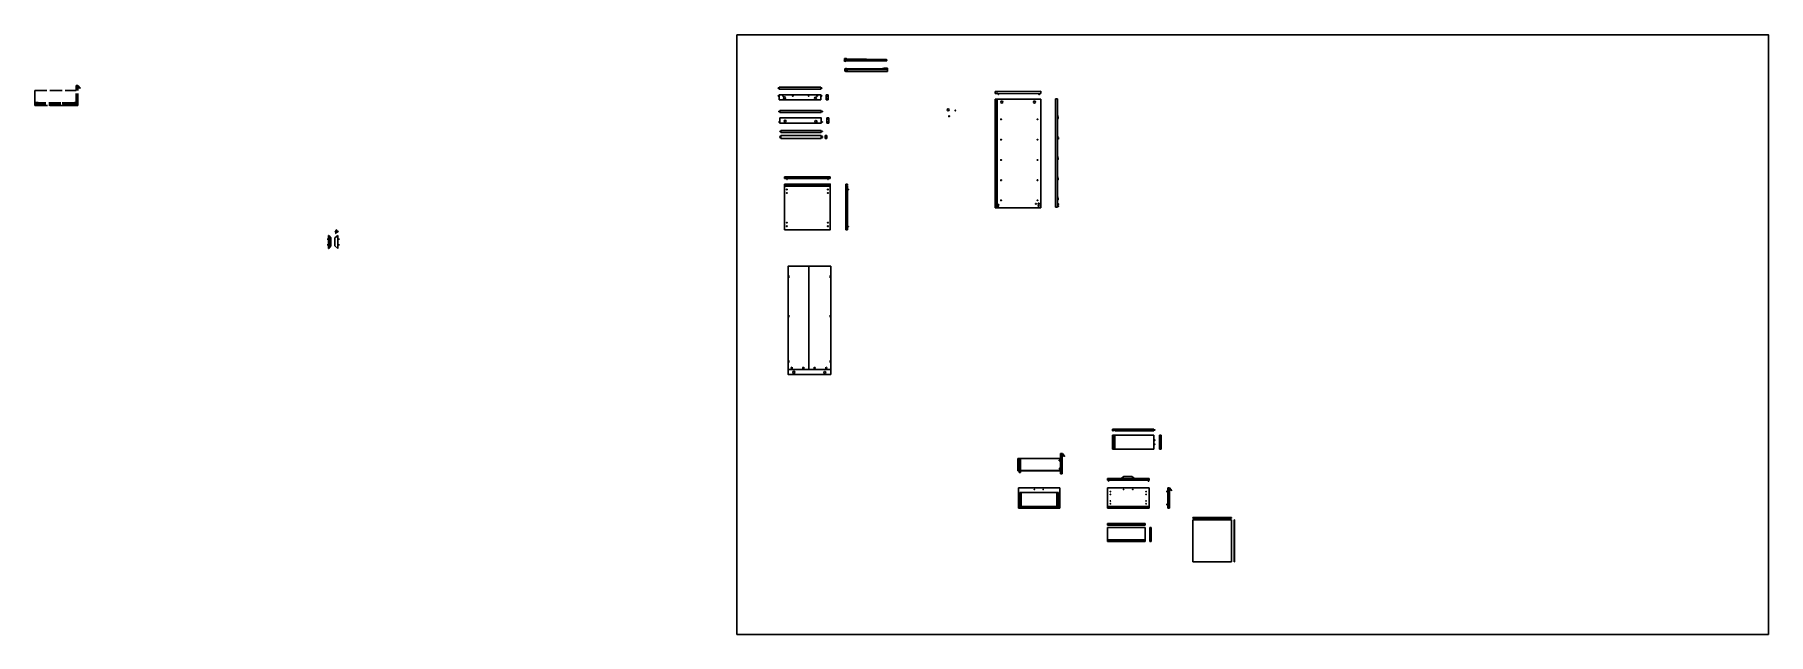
# Model space of a CAD drawing. Header units: millimetres. Extents: x -728 to 1441, y -1370 to 450.
# Drawn here: x -467 to 1245, y -1370 to -778 of the extents above; entities that cross this region are included whole.
import ezdxf

# ---------------------------------------------------------------- set-up
doc = ezdxf.new("R2010")
doc.units = ezdxf.units.MM
doc.linetypes.add('ACAD_ISO02W100', pattern=[15, 12, -3])
for name, color, linetype in [('campitura viti', 31, 'Continuous'), ('Dettagli', 252, 'Continuous'), ('Linee da tratteggiare', 9, 'ACAD_ISO02W100'), ('QUOTE', 241, 'Continuous'), ('Tratteggi', 252, 'Continuous')]:
    doc.layers.add(name, color=color, linetype=linetype)

msp = doc.modelspace()

# ---------------------------------------------------------------- hatches: boundary and pattern name
at = {"layer": 'campitura viti', "transparency": 33554516}
h = msp.add_hatch(color=256, dxfattribs=at)
h.dxf.hatch_style = 1
h.paths.add_polyline_path([(546.1, -1193), (546.1, -1193.2), (547.8, -1193.2), (547.8, -1193)])
h.paths.add_polyline_path([(546.1, -1193, 0.711505), (546.1, -1193.3)])
h = msp.add_hatch(color=256, dxfattribs=at)
h.dxf.hatch_style = 1
h.paths.add_polyline_path([(547.8, -1192.9), (547.8, -1192.9), (547.8, -1193.3), (547.8, -1193.3)])
h = msp.add_hatch(color=256, dxfattribs=at)
h.dxf.hatch_style = 1
h.paths.add_polyline_path([(544.6, -1198.4, 1), (545.6, -1198.4, 1)])
h.paths.add_polyline_path([(546.9, -1198.2), (545.6, -1198.2, -0.107638), (545.6, -1198.4, -0.157229), (545.5, -1198.7), (546.9, -1198.7, 0.408688)])
h.paths.add_polyline_path([(544.7, -1206.4, 1), (545.7, -1206.4, 1)])
h.paths.add_polyline_path([(546.9, -1206.1), (545.6, -1206.1, -0.160573), (545.7, -1206.4, -0.104715), (545.6, -1206.6), (546.9, -1206.6, 0.408688)])
h.paths.add_polyline_path([(506.1, -1199.5, 1), (505.6, -1199.5, 1)])
h.paths.add_polyline_path([(506.1, -1206.6, 1), (505.6, -1206.6, 1)])
h = msp.add_hatch(color=256, dxfattribs=at)
h.dxf.hatch_style = 1
h.paths.add_polyline_path([(505.8, -1232.7), (505.7, -1232.7), (505.7, -1234.5), (505.8, -1234.5)])
h.paths.add_polyline_path([(506.9, -1232.8), (505.8, -1232.8), (505.8, -1234.4), (506.9, -1234.4)])
h = msp.add_hatch(color=256, dxfattribs=at)
h.dxf.hatch_style = 1
h.paths.add_polyline_path([(506.9, -1240.7), (505.8, -1240.7), (505.8, -1242.2), (506.9, -1242.2)])
h.paths.add_polyline_path([(505.8, -1240.6), (505.7, -1240.6), (505.7, -1242.3), (505.8, -1242.3)])
at = {"layer": 'Tratteggi', "transparency": 33554516}
h = msp.add_hatch(dxfattribs=at)
h.set_pattern_fill('ANSI31', color=256, scale=0.2)
h.paths.add_polyline_path([(506.6, -1208.5), (506.1, -1208.5), (506.1, -1208.8), (506.6, -1208.8), (506.6, -1208.8), (546.5, -1209), (546.5, -1208.5)])
h.paths.add_polyline_path([(506.6, -1196.5), (505.1, -1196.5), (505.1, -1210.3), (506.6, -1210.3), (506.6, -1208.8), (506.1, -1208.8), (506.1, -1208.5), (506.6, -1208.5)])
h.paths.add_polyline_path([(505.6, -1206.6, -1), (506.1, -1206.6, -1)], flags=16)
h.paths.add_polyline_path([(505.6, -1199.5, -1), (506.1, -1199.5, -1)], flags=16)
h.paths.add_polyline_path([(547.6, -1193.2), (546.1, -1193.2), (546.1, -1198.2), (546.9, -1198.2, -0.408688), (546.9, -1198.7), (546.1, -1198.7), (546.1, -1206.1), (546.9, -1206.1, -0.408688), (546.9, -1206.6), (546.1, -1206.6), (546.1, -1207.6), (546.1, -1208.5), (546.5, -1208.5), (546.5, -1209), (546.1, -1209), (546.1, -1210), (546.1, -1211.5), (547.6, -1211.5)])
h.paths.add_polyline_path([(547.6, -1191.5), (546.1, -1191.5), (546.1, -1193), (547.6, -1193)])
h.paths.add_polyline_path([(547.8, -1191.5), (547.6, -1191.5), (547.6, -1193), (547.8, -1193), (547.8, -1191.8), (549.8, -1194.5), (549.9, -1194.3)])
h = msp.add_hatch(dxfattribs=at)
h.set_pattern_fill('ANSI31', color=256, scale=0.2)
h.paths.add_polyline_path([(506.5, -1230.2), (505.8, -1230.2), (505.8, -1232.8), (506.5, -1232.8)])
h.paths.add_polyline_path([(506.5, -1234.4), (505.8, -1234.4), (505.8, -1240.6), (505.8, -1240.6), (505.8, -1240.7), (506.5, -1240.7)])
h.paths.add_polyline_path([(506.5, -1242.2), (505.8, -1242.2), (505.8, -1242.3), (505.8, -1244), (506.5, -1244)])
h = msp.add_hatch(dxfattribs=at)
h.set_pattern_fill('ANSI31', color=256, scale=0.2)
h.paths.add_polyline_path([(544, -1244), (505.8, -1244), (505.8, -1244.3), (544, -1244.3)])
h = msp.add_hatch(dxfattribs=at)
h.set_pattern_fill('ANSI31', color=256, scale=0.2)
h.paths.add_polyline_path([(507.3, -1244.3), (505.8, -1244.3), (505.8, -1245.4), (507.3, -1245.4)])

# ---------------------------------------------------------------- linework, layer by layer
for p, q in [((268.4, -831.9), (268.4, -829.9)), ((268.4, -829.9), (309.4, -829.9)), ((309.4, -831.9), (268.4, -831.9)), ((309.4, -829.9), (309.4, -831.9)), ((314.7, -837.4), (316.7, -837.4)), ((314.7, -842.4), (314.7, -837.4)), ((316.7, -837.4), (316.7, -842.4)), ((481.5, -834.2), (526.5, -834)), ((481.5, -836.2), (481.5, -834.2)), ((483, -836.2), (481.5, -836.2)), ((483, -836.2), (483, -835.3)), ((483, -835.3), (483.5, -835.3)), ((483.5, -836.2), (483.5, -835.3)), ((526.5, -836.3), (483.5, -836.2)), ((526.5, -834), (526.5, -836.3)), ((268.9, -854.8), (268.9, -852.8)), ((268.9, -852.8), (309.9, -852.8)), ((309.9, -854.8), (268.9, -854.8)), ((309.9, -852.8), (309.9, -854.8)), ((316.7, -842.4), (314.7, -842.4)), ((481.5, -948.9), (481.5, -841.9)), ((481.5, -841.9), (526.5, -841.9)), ((483, -841.9), (483, -846)), ((483, -846.8), (483, -887.1)), ((483.5, -948.9), (483.5, -841.9)), ((526.5, -841.9), (526.5, -948.9)), ((543.1, -841.5), (541.1, -841.5)), ((541.1, -841.5), (541.1, -948.5)), ((543.1, -841.5), (543.1, -948.5)), ((269.9, -872.6), (309.9, -872.6)), ((269.9, -874.6), (269.9, -872.6)), ((309.9, -872.6), (309.9, -874.6)), ((315.2, -860.3), (317.2, -860.3)), ((315.2, -865.3), (315.2, -860.3)), ((317.2, -865.3), (315.2, -865.3)), ((317.2, -860.3), (317.2, -865.3)), ((309.9, -874.6), (269.9, -874.6)), ((269.9, -880.6), (269.9, -877.6)), ((269.9, -877.6), (309.9, -877.6)), ((309.9, -880.6), (269.9, -880.6)), ((309.9, -877.6), (309.9, -880.6)), ((313.7, -880.6), (313.7, -877.6)), ((313.7, -877.6), (315.2, -877.6)), ((315.2, -880.6), (313.7, -880.6)), ((315.2, -877.6), (315.2, -880.6)), ((483, -887.8), (483, -941)), ((273.7, -920), (273.7, -918.5)), ((273.7, -918.5), (318.7, -918.5)), ((318.7, -920), (273.7, -920)), ((318.7, -918.5), (318.7, -920)), ((273.7, -927.1), (318.7, -927.1)), ((318.7, -927.6), (273.7, -927.6)), ((334.1, -925.6), (335.6, -925.6)), ((334.1, -970.6), (334.1, -925.6)), ((335.6, -927.1), (335.1, -927.1)), ((335.1, -927.1), (335.1, -927.6)), ((335.1, -927.6), (335.6, -927.6)), ((335.6, -925.6), (335.6, -927.1)), ((335.6, -927.6), (335.6, -970.6)), ((526.5, -948.9), (481.5, -948.9)), ((483, -941.8), (483, -948.9)), ((541.1, -948.5), (543.1, -948.5)), ((-170, -972.1), (-167, -972.1)), ((-170, -972.3), (-170, -972.1)), ((-170, -972.3), (-167.4, -972.3)), ((-167.4, -972.3), (-170, -974.3)), ((-170, -974.3), (-169.9, -974.4)), ((-169.9, -974.4), (-167, -972.3)), ((-167, -972.3), (-167, -972.1)), ((335.6, -970.6), (334.1, -970.6)), ((-176.4, -976.2), (-176.4, -989.2)), ((-176.2, -976.2), (-176.4, -976.2)), ((-176.4, -989.2), (-176.2, -989.2)), ((-176.2, -989.2), (-176.2, -976.2)), ((-174.2, -978.7), (-176.2, -976.2)), ((-174.4, -978.7), (-176.2, -976.4)), ((-174.2, -986.7), (-176.2, -989.2)), ((-174.4, -986.7), (-176.2, -988.9)), ((-174.2, -978.7), (-174.4, -978.7)), ((-174.4, -978.7), (-174.4, -986.7)), ((-174.4, -986.7), (-174.2, -986.7)), ((-174.2, -982.7), (-174.2, -978.7)), ((-174.2, -982.7), (-174.2, -986.7)), ((-167.2, -976.2), (-170.2, -978.7)), ((-170.2, -982.7), (-170.2, -978.7)), ((-170.2, -982.7), (-170.2, -986.7)), ((-170.2, -986.7), (-167.2, -989.2)), ((297.7, -1006.6), (297.7, -1108.6)), ((318.2, -1006.6), (319.2, -1006.6)), ((319.2, -1006.6), (319.2, -1113.6)), ((277.2, -1108.6), (319.2, -1108.6)), ((319.2, -1113.6), (318.2, -1113.6)), ((597.2, -1169.1), (597.2, -1167.6)), ((597.2, -1167.6), (638.2, -1167.6)), ((598.2, -1169.1), (597.2, -1169.1)), ((597.2, -1173.5), (597.2, -1187.3)), ((597.2, -1173.5), (638.2, -1173.5)), ((598.2, -1169.1), (598.2, -1168.4)), ((598.2, -1168.4), (599.6, -1168.4)), ((598.2, -1173.5), (598.2, -1187.3)), ((599.6, -1168.4), (599.6, -1169.1)), ((638.2, -1169.1), (599.6, -1169.1)), ((599.7, -1187.3), (599.7, -1173.5)), ((638.2, -1167.6), (638.2, -1169.1)), ((638.2, -1187.3), (638.2, -1173.5)), ((643.7, -1173.5), (645.2, -1173.5)), ((643.7, -1187.3), (643.7, -1173.5)), ((645.2, -1173.5), (645.2, -1187.3)), ((505.1, -1196.5), (503.8, -1196.5)), ((503.8, -1196.5), (503.8, -1208.7)), ((505.1, -1196.5), (505.1, -1210.3)), ((505.1, -1196.5), (546, -1196.5)), ((506.6, -1196.5), (505.1, -1196.5)), ((505.1, -1196.5), (505.1, -1210.3)), ((506.6, -1196.5), (506.6, -1208.5)), ((546.1, -1193), (546.1, -1191.5)), ((547.8, -1191.5), (546.1, -1191.5)), ((546.1, -1198.2), (546.1, -1193.2)), ((547.6, -1193), (547.6, -1191.5)), ((547.6, -1211.5), (547.6, -1193.2)), ((547.8, -1194.5), (547.6, -1194.5)), ((549.9, -1194.3), (547.8, -1191.5)), ((547.8, -1194.5), (547.8, -1191.8)), ((547.8, -1191.8), (549.8, -1194.5)), ((549.9, -1194.3), (549.8, -1194.5)), ((597.2, -1187.3), (638.2, -1187.3)), ((645.2, -1187.3), (643.7, -1187.3)), ((503.8, -1208.7), (505.1, -1208.7)), ((506.6, -1210.3), (505.1, -1210.3)), ((505.1, -1210.3), (506.6, -1210.3)), ((506.1, -1208.8), (506.1, -1208.5)), ((506.6, -1208.5), (506.1, -1208.5)), ((506.6, -1208.8), (506.1, -1208.8)), ((506.1, -1208.8), (546.5, -1209)), ((546.5, -1208.5), (506.6, -1208.5)), ((506.6, -1210.3), (506.6, -1208.8)), ((546.1, -1206.1), (546.1, -1198.7)), ((546.1, -1207.6), (546.1, -1206.6)), ((546.1, -1208.5), (546.1, -1207.6)), ((546.1, -1210), (546.1, -1209)), ((546.1, -1211.5), (546.1, -1209.9)), ((547.5, -1211.5), (546.1, -1211.5)), ((546.5, -1209), (546.5, -1208.5)), ((606, -1216.4), (608.5, -1214.4)), ((612.5, -1214.4), (608.5, -1214.4)), ((612.5, -1214.4), (616.5, -1214.4)), ((616.5, -1214.4), (619, -1216.4)), ((545.4, -1225.5), (504.4, -1225.5)), ((504.4, -1225.5), (504.4, -1245.5)), ((504.4, -1225.5), (545.4, -1225.5)), ((505.8, -1230.2), (506.5, -1230.2)), ((505.8, -1232.8), (505.8, -1230.2)), ((506.5, -1232.8), (506.5, -1230.2)), ((542.5, -1244), (542.5, -1230.2)), ((543.3, -1230.2), (544, -1230.2)), ((544, -1230.2), (544, -1244.3)), ((545.4, -1225.5), (545.4, -1245.5)), ((592.5, -1217.9), (592.5, -1216.4)), ((592.5, -1216.4), (633.5, -1216.4)), ((633.5, -1217.9), (592.5, -1217.9)), ((633.5, -1225.5), (592.5, -1225.5)), ((592.5, -1225.5), (592.5, -1245.5)), ((592.5, -1225.5), (633.5, -1225.5)), ((633.5, -1216.4), (633.5, -1217.9)), ((633.5, -1225.5), (633.5, -1245.5)), ((652, -1227.2), (652, -1225.5)), ((653.7, -1225.5), (652, -1225.5)), ((652, -1242.1), (652, -1227.2)), ((653.5, -1227), (653.5, -1225.5)), ((653.5, -1245.5), (653.5, -1227.2)), ((653.7, -1228.5), (653.5, -1228.5)), ((655.8, -1228.4), (653.7, -1225.5)), ((653.7, -1228.5), (653.7, -1225.8)), ((653.7, -1225.8), (655.7, -1228.5)), ((655.8, -1228.4), (655.7, -1228.5)), ((545.4, -1245.5), (504.4, -1245.5)), ((505.8, -1240.6), (505.8, -1234.4)), ((505.8, -1244.3), (505.8, -1242.3)), ((544, -1244), (505.8, -1244)), ((507.3, -1244), (505.8, -1244)), ((544, -1244.3), (505.8, -1244.3)), ((506.5, -1240.7), (506.5, -1234.4)), ((506.5, -1244), (506.5, -1242.2)), ((544, -1244), (542.5, -1244)), ((633.5, -1244), (592.5, -1244)), ((633.5, -1244.3), (592.5, -1244.3)), ((633.5, -1245.5), (592.5, -1245.5)), ((652, -1241.6), (652, -1232.7)), ((652, -1244), (652, -1242.1)), ((652, -1244), (652.4, -1244)), ((652, -1245.5), (652, -1244.3)), ((652, -1244.3), (652.4, -1244.3)), ((653.5, -1245.5), (652, -1245.5)), ((652.4, -1244), (652.4, -1244.3)), ((592.5, -1262.3), (592.5, -1260.8)), ((629.5, -1260.8), (592.5, -1260.8)), ((629.5, -1262.3), (592.5, -1262.3)), ((592.5, -1264.7), (592.5, -1278.5)), ((592.5, -1264.7), (629.5, -1264.7)), ((629.5, -1260.8), (629.5, -1262.3)), ((629.5, -1264.7), (629.5, -1278.5)), ((634.1, -1264.7), (635.6, -1264.7)), ((634.1, -1264.7), (634.1, -1276.7)), ((635.6, -1264.7), (635.6, -1278.5)), ((713.7, -1254.8), (676.7, -1254.8)), ((676.7, -1254.8), (676.7, -1255.3)), ((714.8, -1255.3), (676.7, -1255.3)), ((713.7, -1257.1), (676.7, -1257.1)), ((676.7, -1298.6), (676.7, -1257.2)), ((714.8, -1254.8), (713.7, -1254.8)), ((713.7, -1257.1), (714.7, -1257.1)), ((714.7, -1257.1), (714.7, -1298.6)), ((714.8, -1255.3), (714.8, -1254.8)), ((717.8, -1257.1), (717.3, -1257.1)), ((717.3, -1257.1), (717.3, -1298.6)), ((717.8, -1257.1), (717.8, -1298.6)), ((629.5, -1276.7), (592.5, -1276.7)), ((592.5, -1278.5), (592.5, -1277)), ((629.5, -1277), (592.5, -1277)), ((629.5, -1278.5), (592.5, -1278.5)), ((634.1, -1276.7), (634.6, -1276.7)), ((634.1, -1278.5), (634.1, -1277)), ((634.1, -1277), (634.6, -1277)), ((635.6, -1278.5), (634.1, -1278.5)), ((634.6, -1277), (634.6, -1276.7)), ((713.7, -1298.6), (676.7, -1298.6)), ((714.7, -1298.6), (713.7, -1298.6)), ((717.3, -1298.6), (717.8, -1298.6))]:
    msp.add_line(p, q)
for points in [[(268.4, -837.4), (309.4, -837.4), (309.4, -842.4), (268.4, -842.4)], [(268.9, -860.3), (309.9, -860.3), (309.9, -865.3), (268.9, -865.3)]]:
    msp.add_lwpolyline(points, close=True)
for points in [[(273.7, -925.6), (318.7, -925.6), (318.7, -970.6), (273.7, -970.6), (273.7, -925.6)], [(-167.2, -989.2), (-167.2, -976.2)], [(318.2, -1113.6), (277.2, -1113.6), (277.2, -1006.6), (318.2, -1006.6)]]:
    msp.add_lwpolyline(points)
for centre in [(487.3, -861.7), (523.3, -861.7), (487.3, -881.7), (523.3, -881.7)]:
    msp.add_circle(centre, 0.4)
for centre in [(482.9, -846.4), (482.9, -887.4), (482.9, -941.4)]:
    msp.add_arc(centre, 0.4, 77.5699, 282.4301)
at = {"layer": 'Dettagli'}
for p, q in [((333, -801.6), (334.8, -801.7)), ((334, -804.2), (334.1, -803.8)), ((374, -803.6), (334.1, -803.4)), ((374, -803.6), (334.1, -803.6)), ((334.1, -803.8), (374.4, -803.8)), ((334.1, -804.2), (334.2, -803.9)), ((334.2, -803.9), (374.3, -803.9)), ((335.2, -802.2), (334.8, -801.8)), ((334.8, -803), (373.9, -803.4)), ((334.9, -802.8), (374, -803.3)), ((335.2, -802.1), (335, -801.8)), ((335.2, -802.1), (373.8, -802.5)), ((335.2, -802.2), (374.1, -802.7)), ((374.7, -802.9), (373.8, -802.5)), ((374.7, -803.6), (374.2, -803.6)), ((374.3, -803.3), (374.7, -803.3)), ((374.3, -803.4), (374.7, -803.4)), ((374.6, -803.6), (374.3, -803.6)), ((374.3, -803.9), (374.7, -803.6)), ((374.7, -803.6), (374.7, -802.9)), ((333.1, -814), (333.1, -812)), ((334, -804.3), (333.5, -804.3)), ((333.5, -811.7), (333.6, -811.7)), ((375.1, -814.3), (333.6, -814.3)), ((334.9, -811.7), (368.8, -811.7)), ((335, -811.8), (368.8, -811.8)), ((335, -812.3), (375.1, -812.3)), ((340, -811.8), (340.5, -812.3)), ((340.1, -811.8), (340.5, -812.2)), ((340.5, -812.3), (341, -811.8)), ((340.5, -812.2), (340.8, -811.8)), ((341.6, -811.8), (342, -812.3)), ((341.7, -811.8), (342, -812.2)), ((342, -812.3), (342.5, -811.8)), ((342, -812.2), (342.4, -811.8)), ((368.8, -811.7), (371.7, -811.3)), ((368.8, -811.8), (371.7, -811.4)), ((371.7, -811.3), (375.1, -811.3)), ((371.7, -811.4), (375.1, -811.4)), ((375.1, -811.3), (375.1, -814.3)), ((268.4, -830.6), (267.4, -830.6)), ((268.4, -831.1), (267.4, -831.1)), ((268.4, -838.2), (267.4, -838.2)), ((309.4, -830.6), (310.4, -830.6)), ((309.4, -831.1), (310.4, -831.1)), ((309.4, -838.2), (310.4, -838.2)), ((484.3, -836.2), (484.3, -837.2)), ((484.8, -836.2), (484.8, -837.2)), ((524.6, -836.3), (524.6, -837.3)), ((525.1, -836.3), (525.1, -837.3)), ((268.4, -838.7), (267.4, -838.7)), ((268.9, -853.6), (267.9, -853.6)), ((268.9, -854.1), (267.9, -854.1)), ((309.4, -838.7), (310.4, -838.7)), ((309.9, -853.6), (310.9, -853.6)), ((309.9, -854.1), (310.9, -854.1)), ((268.9, -864.1), (267.9, -864.1)), ((268.9, -864.6), (267.9, -864.6)), ((309.9, -864.1), (310.9, -864.1)), ((309.9, -864.6), (310.9, -864.6)), ((543.2, -858.1), (543.1, -858.1)), ((543.1, -858.1), (543.1, -860.3)), ((543.1, -860.3), (543.2, -860.3)), ((543.2, -858.3), (543.2, -858.1)), ((543.2, -860.2), (543.2, -858.3)), ((543.2, -858.3), (543.7, -858.3)), ((543.7, -858.4), (543.2, -858.4)), ((543.2, -860.2), (543.3, -860.2)), ((543.3, -860.3), (543.2, -860.3)), ((543.3, -859.5), (543.3, -860.8)), ((543.7, -859.4), (543.4, -859.4)), ((543.4, -860.9), (543.7, -860.9)), ((543.7, -858.3), (543.7, -858.4)), ((543.8, -860.8), (543.8, -859.5)), ((543.8, -860.2), (543.8, -860.2)), ((543.8, -860.3), (543.8, -860.3)), ((269.9, -873.3), (268.9, -873.3)), ((269.9, -873.8), (268.9, -873.8)), ((269.9, -878.2), (268.9, -878.2)), ((269.9, -878.7), (268.9, -878.7)), ((269.9, -879.5), (268.9, -879.5)), ((269.9, -880), (268.9, -880)), ((309.9, -873.3), (310.9, -873.3)), ((309.9, -873.8), (310.9, -873.8)), ((309.9, -878.2), (310.9, -878.2)), ((309.9, -878.7), (310.9, -878.7)), ((309.9, -879.5), (310.9, -879.5)), ((309.9, -880), (310.9, -880)), ((543.3, -878.3), (543.2, -878.3)), ((543.2, -878.3), (543.2, -880.5)), ((543.2, -880.5), (543.3, -880.5)), ((543.3, -878.5), (543.3, -878.3)), ((543.3, -880.4), (543.3, -878.5)), ((543.3, -878.5), (543.8, -878.5)), ((543.8, -878.6), (543.3, -878.6)), ((543.3, -880.4), (543.4, -880.4)), ((543.4, -880.5), (543.3, -880.5)), ((543.4, -879.7), (543.4, -881.1)), ((543.8, -879.6), (543.5, -879.6)), ((543.5, -881.1), (543.8, -881.1)), ((543.8, -878.5), (543.8, -878.6)), ((543.9, -881.1), (543.9, -879.8)), ((543.9, -880.4), (543.9, -880.4)), ((543.9, -880.5), (543.9, -880.5)), ((543.2, -898.4), (543.1, -898.4)), ((543.1, -898.4), (543.1, -900.6)), ((543.1, -900.6), (543.2, -900.6)), ((543.2, -898.6), (543.2, -898.4)), ((543.2, -900.5), (543.2, -898.6)), ((543.2, -898.6), (543.7, -898.6)), ((543.7, -898.7), (543.2, -898.7)), ((543.2, -900.5), (543.3, -900.5)), ((543.3, -900.6), (543.2, -900.6)), ((543.3, -899.8), (543.3, -901.1)), ((543.7, -899.7), (543.4, -899.7)), ((543.4, -901.2), (543.7, -901.2)), ((543.7, -898.6), (543.7, -898.7)), ((543.8, -901.1), (543.8, -899.8)), ((543.8, -900.5), (543.8, -900.5)), ((543.8, -900.6), (543.8, -900.6)), ((275.8, -920), (275.8, -921)), ((276.3, -920), (276.3, -921)), ((316.3, -920), (316.3, -921)), ((316.8, -920), (316.8, -921)), ((543.2, -918.5), (543.1, -918.5)), ((543.1, -918.5), (543.1, -920.7)), ((543.1, -920.7), (543.2, -920.7)), ((543.2, -918.7), (543.2, -918.5)), ((543.2, -920.6), (543.2, -918.7)), ((543.2, -918.7), (543.7, -918.7)), ((543.7, -918.8), (543.2, -918.8)), ((543.2, -920.6), (543.3, -920.6)), ((543.3, -920.7), (543.2, -920.7)), ((543.3, -920), (543.3, -921.3)), ((543.7, -919.9), (543.4, -919.9)), ((543.4, -921.4), (543.7, -921.4)), ((543.7, -918.7), (543.7, -918.8)), ((543.8, -921.3), (543.8, -920)), ((543.8, -920.6), (543.8, -920.6)), ((543.8, -920.7), (543.8, -920.7)), ((335.6, -930.7), (336.6, -930.7)), ((335.6, -931.2), (336.6, -931.2)), ((543.2, -938.2), (543.1, -938.2)), ((543.1, -938.2), (543.1, -940.4)), ((543.1, -940.4), (543.2, -940.4)), ((543.2, -938.4), (543.2, -938.2)), ((543.2, -940.3), (543.2, -938.4)), ((543.2, -938.4), (543.7, -938.4)), ((543.7, -938.5), (543.2, -938.5)), ((543.2, -940.3), (543.3, -940.3)), ((543.3, -940.4), (543.2, -940.4)), ((543.3, -939.6), (543.3, -941)), ((543.7, -939.6), (543.4, -939.6)), ((543.4, -941.1), (543.7, -941.1)), ((543.7, -938.4), (543.7, -938.5)), ((543.8, -941), (543.8, -939.7)), ((543.8, -940.3), (543.8, -940.3)), ((543.8, -940.4), (543.8, -940.4)), ((543.1, -945.1), (544.1, -945.1)), ((543.1, -945.6), (544.1, -945.6)), ((543.1, -947.2), (544.1, -947.2)), ((543.1, -947.7), (544.1, -947.7)), ((-169, -972.3), (-169, -972.4)), ((-169, -972.4), (-168.6, -972.4)), ((-168.9, -972.1), (-168.8, -970.6)), ((-168.8, -970.6), (-168.7, -970.6)), ((-168.7, -972.1), (-168.7, -970.6)), ((-168.6, -972.4), (-168.6, -972.3)), ((335.6, -967.4), (336.6, -967.4)), ((335.6, -967.9), (336.6, -967.9)), ((-176.4, -979.9), (-177.9, -980)), ((-177.9, -980), (-177.9, -980.1)), ((-176.4, -980.1), (-177.9, -980.1)), ((-176.4, -985.3), (-177.9, -985.4)), ((-177.9, -985.4), (-177.9, -985.5)), ((-176.4, -985.5), (-177.9, -985.5)), ((-176.2, -979.8), (-176.2, -980.2)), ((-176.2, -979.8), (-176.2, -979.8)), ((-176.2, -980.2), (-176.2, -980.2)), ((-176.2, -985.2), (-176.2, -985.6)), ((-176.2, -985.2), (-176.2, -985.2)), ((-176.2, -985.6), (-176.2, -985.6)), ((-167.2, -979.9), (-165.5, -980)), ((-167.2, -980.1), (-165.5, -980.1)), ((-167.2, -985.3), (-165.5, -985.4)), ((-167.2, -985.5), (-165.5, -985.5)), ((-165.5, -980), (-165.5, -980.1)), ((-165.5, -985.4), (-165.5, -985.5)), ((277.2, -1016), (277.7, -1016)), ((277.7, -1018), (277.2, -1018)), ((277.7, -1016), (277.7, -1018)), ((319.2, -1016), (318.7, -1016)), ((318.7, -1016), (318.7, -1018)), ((318.7, -1018), (319.2, -1018)), ((277.2, -1054.9), (277.7, -1054.9)), ((277.7, -1056.9), (277.2, -1056.9)), ((277.7, -1054.9), (277.7, -1056.9)), ((319.2, -1054.9), (318.7, -1054.9)), ((318.7, -1054.9), (318.7, -1056.9)), ((318.7, -1056.9), (319.2, -1056.9)), ((277.2, -1099.7), (277.7, -1099.7)), ((277.7, -1101.7), (277.2, -1101.7)), ((277.7, -1099.7), (277.7, -1101.7)), ((281.1, -1106.2), (281.1, -1108.2)), ((292.5, -1106.2), (292.5, -1108.2)), ((302.8, -1106.2), (302.8, -1108.2)), ((314.2, -1106.2), (314.2, -1108.2)), ((319.2, -1099.7), (318.7, -1099.7)), ((318.7, -1099.7), (318.7, -1101.7)), ((318.7, -1101.7), (319.2, -1101.7)), ((638.2, -1168.1), (639.2, -1168.1)), ((638.2, -1168.6), (639.2, -1168.6)), ((638.2, -1178.2), (639.2, -1178.2)), ((638.2, -1178.7), (639.2, -1178.7)), ((546.1, -1193), (546.1, -1193.3)), ((547.8, -1193), (546.1, -1193)), ((547.8, -1193.2), (546.1, -1193.2)), ((546.9, -1193), (546.9, -1193.2)), ((547.8, -1192.9), (547.8, -1193.3)), ((547.8, -1192.9), (547.8, -1192.9)), ((547.8, -1193.3), (547.8, -1193.3)), ((638.2, -1182.2), (639.2, -1182.2)), ((638.2, -1182.7), (639.2, -1182.7)), ((546.9, -1198.7), (545.5, -1198.7)), ((546.9, -1198.2), (545.6, -1198.2)), ((546.9, -1206.1), (545.6, -1206.1)), ((546.9, -1206.6), (545.6, -1206.6)), ((507.3, -1230.2), (507.3, -1244)), ((593.2, -1217.9), (593.2, -1218.9)), ((593.7, -1217.9), (593.7, -1218.9)), ((632.5, -1217.9), (632.5, -1218.9)), ((633, -1217.9), (633, -1218.9)), ((652, -1228.9), (650.8, -1228.9)), ((652, -1229.4), (650.8, -1229.4)), ((653.7, -1227), (652.5, -1227)), ((652.5, -1227), (652.5, -1227.2)), ((653.7, -1227.2), (652.5, -1227.2)), ((653.7, -1226.9), (653.7, -1227.3)), ((653.7, -1226.9), (653.7, -1226.9)), ((653.7, -1227.3), (653.7, -1227.3)), ((505.2, -1243.7), (505.2, -1245)), ((505.8, -1243.9), (505.2, -1243.9)), ((505.2, -1243.9), (505.2, -1244)), ((505.2, -1244), (505.2, -1244.3)), ((505.2, -1244.1), (505.3, -1244.1)), ((505.2, -1244.3), (505.7, -1244.3)), ((505.5, -1243.6), (505.3, -1243.6)), ((505.3, -1244), (505.3, -1244)), ((505.3, -1244), (505.7, -1244)), ((505.3, -1244), (505.3, -1244.1)), ((505.3, -1245.1), (505.6, -1245.1)), ((505.7, -1243.9), (505.7, -1243.7)), ((505.7, -1244), (505.7, -1245.5)), ((505.7, -1245), (505.7, -1244)), ((507.4, -1245.5), (505.7, -1245.5)), ((505.8, -1245.4), (505.8, -1244.3)), ((507.3, -1245.4), (505.8, -1245.4)), ((507.3, -1244.3), (507.3, -1245.4)), ((507.4, -1245.4), (507.3, -1245.4)), ((507.4, -1245.5), (507.4, -1245.4)), ((542.4, -1244.4), (542.4, -1244.3)), ((542.4, -1244.4), (544.1, -1244.4)), ((544, -1242.8), (544.6, -1242.8)), ((544.1, -1242.8), (544.1, -1242.6)), ((544.1, -1242.9), (544.1, -1244.4)), ((544.5, -1242.9), (544.1, -1242.9)), ((544.1, -1243.9), (544.1, -1242.9)), ((544.6, -1243.2), (544.1, -1243.2)), ((544.5, -1244), (544.2, -1244)), ((544.3, -1242.5), (544.5, -1242.5)), ((544.5, -1242.9), (544.5, -1242.9)), ((544.5, -1242.9), (544.5, -1243)), ((544.6, -1243), (544.5, -1243)), ((544.6, -1242.6), (544.6, -1244)), ((544.6, -1242.8), (544.6, -1242.9)), ((544.6, -1242.9), (544.6, -1243.2)), ((652, -1241.6), (650.8, -1241.6)), ((652, -1242.1), (650.8, -1242.1))]:
    msp.add_line(p, q, dxfattribs=at)
for points in [[(333, -801.6, 0.422039), (332.8, -801.9), (332.8, -803)], [(334.9, -802.8, -0.171809), (334.6, -802.3, 0.222794), (334.3, -802, -0.006503), (333.5, -802, 0.379769), (333.3, -802.3, -0.001987), (333.3, -802.9, -0.001987)], [(334.8, -803, -0.233437), (334.4, -802.4, 0.278581), (334.3, -802.2, -0.005694), (333.6, -802.2, 0.413448), (333.5, -802.3, -0.002186), (333.5, -803, -0.002186)], [(333.9, -803.4, 0.006371), (334.1, -803.4)], [(334, -803.6, 0.004678), (334.1, -803.6)], [(334.8, -801.8, 0.258293), (334.6, -801.7, 2.069654)], [(335, -801.8, 0.191725), (334.8, -801.7, -0.352144)], [(333.5, -811.7, 0.354495), (333.1, -812, -0.606196)], [(333.1, -814, 0.355381), (333.6, -814.3, -0.990509)], [(334, -804.2, -0.281824), (333.9, -804.3, -6.460955)], [(334.1, -804.2, -0.171693), (334, -804.3, -1.79937)], [(334.2, -812.9, 0.237983), (334.6, -814), (375.1, -814)], [(267.4, -830.6, 0.348554), (267.4, -831.1, -0.237997)], [(267.4, -838.2, 0.348554), (267.4, -838.7, -0.237997)], [(310.4, -830.6, -0.348554), (310.4, -831.1, 0.237997)], [(310.4, -838.2, -0.348554), (310.4, -838.7, 0.237997)], [(484.8, -837.2, -0.348554), (484.3, -837.2, 0.237997)], [(525.1, -837.3, -0.348554), (524.6, -837.3, 0.237997)], [(267.9, -853.6, 0.348554), (267.9, -854.1, -0.237997)], [(310.9, -853.6, -0.348554), (310.9, -854.1, 0.237997)], [(267.9, -864.1, 0.348554), (267.9, -864.6, -0.237997)], [(310.9, -864.1, -0.348554), (310.9, -864.6, 0.237997)], [(543.4, -859.4, 0.227707), (543.3, -859.5, 5.44462)], [(543.3, -860.8, 0.280339), (543.4, -860.9, -2.1226)], [(543.7, -859.4, -0.258742), (543.8, -859.5, 0.881598)], [(543.8, -860.8, -0.410586), (543.7, -860.9, 1.426732)], [(268.9, -873.3, 0.348554), (268.9, -873.8, -0.237997)], [(268.9, -878.2, 0.348554), (268.9, -878.7, -0.237997)], [(268.9, -879.5, 0.348554), (268.9, -880, -0.237997)], [(310.9, -873.3, -0.348554), (310.9, -873.8, 0.237997)], [(310.9, -878.2, -0.348554), (310.9, -878.7, 0.237997)], [(310.9, -879.5, -0.348554), (310.9, -880, 0.237997)], [(543.5, -879.6, 0.227707), (543.4, -879.7, 5.44462)], [(543.4, -881.1, 0.280339), (543.5, -881.1, -2.1226)], [(543.8, -879.6, -0.258742), (543.9, -879.8, 0.881598)], [(543.9, -881, -0.410586), (543.8, -881.1, 1.426732)], [(543.4, -899.7, 0.227707), (543.3, -899.8, 5.44462)], [(543.3, -901.1, 0.280339), (543.4, -901.2, -2.1226)], [(543.7, -899.7, -0.258742), (543.8, -899.8, 0.881598)], [(543.8, -901.1, -0.410586), (543.7, -901.2, 1.426732)], [(276.3, -921, -0.348554), (275.8, -921, 0.237997)], [(316.8, -921, -0.348554), (316.3, -921, 0.237997)], [(543.4, -919.9, 0.227707), (543.3, -920, 5.44462)], [(543.3, -921.3, 0.280339), (543.4, -921.4, -2.1226)], [(543.7, -919.9, -0.258742), (543.8, -920, 0.881598)], [(543.8, -921.3, -0.410586), (543.7, -921.4, 1.426732)], [(336.6, -930.7, -0.348554), (336.6, -931.2, 0.237997)], [(543.4, -939.6, 0.227707), (543.3, -939.6, 5.44462)], [(543.3, -941, 0.280339), (543.4, -941.1, -2.1226)], [(543.7, -939.6, -0.258742), (543.8, -939.7, 0.881598)], [(543.8, -941, -0.410586), (543.7, -941.1, 1.426732)], [(544.1, -945.1, -0.348554), (544.1, -945.6, 0.237997)], [(544.1, -947.2, -0.348554), (544.1, -947.7, 0.237997)], [(336.6, -967.4, -0.348554), (336.6, -967.9, 0.237997)], [(639.2, -1168.1, -0.348554), (639.2, -1168.6, 0.237997)], [(639.2, -1178.2, -0.348554), (639.2, -1178.7, 0.237997)], [(546.1, -1193, 0.711505), (546.1, -1193.3, 0.979828)], [(639.2, -1182.2, -0.348554), (639.2, -1182.7, 0.237997)], [(546.9, -1198.2, -0.408688), (546.9, -1198.7, -0.002507)], [(546.9, -1206.1, -0.408688), (546.9, -1206.6, -0.002507)], [(593.7, -1218.9, -0.348554), (593.2, -1218.9, 0.237997)], [(633, -1218.9, -0.348554), (632.5, -1218.9, 0.237997)], [(650.8, -1228.9, 0.348554), (650.8, -1229.4, -0.237997)], [(505.3, -1243.6, 0.227707), (505.2, -1243.7, 5.44462)], [(505.2, -1245, 0.280339), (505.3, -1245.1, -2.1226)], [(505.5, -1243.6, -0.258742), (505.7, -1243.7, 0.881598)], [(505.7, -1245, -0.410586), (505.6, -1245.1, 1.426732)], [(544.3, -1242.5, 0.258742), (544.1, -1242.6, -0.881598)], [(544.1, -1243.9, 0.410586), (544.2, -1244, -1.426732)], [(544.5, -1242.5, -0.227707), (544.6, -1242.6, -5.44462)], [(544.6, -1244, -0.280339), (544.5, -1244, 2.1226)], [(650.8, -1241.6, 0.348554), (650.8, -1242.1, -0.237997)]]:
    msp.add_lwpolyline(points, format="xyb", dxfattribs=at)
for centre, radius in [((333.2, -803.7), 0.75), ((333.2, -803.7), 0.25), ((334, -802.8), 0.216), ((374.1, -803.4), 0.216), ((334.3, -812.1), 0.75), ((334.3, -812.1), 0.25), ((335.5, -813.1), 0.486), ((272.1, -838.4), 0.4), ((281.7, -838.4), 0.4), ((297.4, -838.4), 0.4), ((305.7, -838.4), 0.4), ((315.8, -838.4), 0.4), ((273.6, -840.6), 1), ((304.1, -840.8), 1), ((315.8, -841.5), 0.4), ((435.2, -852.2), 1), ((442.2, -852.9), 0.4), ((488, -844.6), 1), ((520.2, -844.6), 1), ((274.1, -863.5), 1), ((304.6, -863.7), 1), ((316.3, -861.3), 0.4), ((316.3, -864.4), 0.4), ((436, -858.6), 0.5), ((314.5, -878.4), 0.2), ((314.5, -879.7), 0.2), ((487.3, -901.8), 0.4), ((523.3, -901.8), 0.4), ((487.3, -921.8), 0.4), ((523.3, -921.8), 0.4), ((275.9, -930.9), 0.4), ((275.9, -934.4), 0.4), ((316.4, -930.9), 0.4), ((316.4, -934.4), 0.4), ((484.6, -946.2), 0.5), ((484.6, -947.9), 0.4), ((487.3, -941.6), 0.4), ((521.7, -945.1), 0.4), ((523.3, -941.6), 0.4), ((524.4, -944.9), 0.5), ((524.4, -946.5), 0.5), ((524.4, -948), 0.4), ((275.9, -963.7), 0.4), ((275.9, -967.2), 0.4), ((316.4, -963.7), 0.4), ((316.4, -967.2), 0.4), ((282.8, -1111.4), 1), ((313.3, -1111.5), 1), ((599, -1177.1), 0.227), ((644.4, -1175.7), 0.25), ((644.4, -1178.6), 0.25), ((599, -1184.5), 0.227), ((644.4, -1182.5), 0.25), ((644.4, -1185), 0.25), ((505.8, -1199.5), 0.25), ((505.8, -1206.6), 0.25), ((545.1, -1198.4), 0.5), ((545.2, -1206.4), 0.5), ((520.2, -1227), 0.227), ((529, -1227.1), 0.227), ((595.3, -1229.1), 0.25), ((595.3, -1232), 0.25), ((608.3, -1227), 0.227), ((617.2, -1227.1), 0.227), ((630.4, -1229.1), 0.25), ((630.4, -1232), 0.25), ((595.3, -1238.4), 0.25), ((595.3, -1241.2), 0.25), ((630.4, -1238.4), 0.25), ((630.4, -1241.2), 0.25), ((634.9, -1267.7), 0.25), ((634.9, -1274.9), 0.25)]:
    msp.add_circle(centre, radius, dxfattribs=at)
for centre, radius, start, end in [((281.1, -1107.2), 0.993, 90, 270), ((292.5, -1107.2), 0.993, 90, 270), ((302.8, -1107.2), 0.993, 270, 90), ((314.2, -1107.2), 0.993, 270, 90), ((506.8, -1233.6), 0.238, 293.471, 66.529), ((506.8, -1241.4), 0.238, 293.471, 66.529)]:
    msp.add_arc(centre, radius, start, end, dxfattribs=at)
at = {"layer": 'Linee da tratteggiare'}
for p, q in [((-466.5, -833.1), (-466.5, -848.1)), ((-466.5, -833.1), (-425.5, -833.1)), ((-425.5, -848.1), (-425.5, -828.1)), ((-423.8, -828.1), (-425.5, -828.1)), ((-424, -848.1), (-424, -828.1)), ((-423.8, -831.1), (-424, -831.1)), ((-421.7, -830.9), (-423.8, -828.1)), ((-423.8, -831.1), (-423.8, -828.4)), ((-423.8, -828.4), (-421.8, -831.1)), ((-421.7, -830.9), (-421.8, -831.1)), ((-466.5, -845), (-466.5, -848)), ((-424, -848.1), (-466.5, -848.1)), ((-463, -845), (-466.4, -845)), ((-463, -845.1), (-466.4, -845.1)), ((-440.6, -846), (-466.4, -846)), ((-466.4, -848), (-440.6, -848)), ((-460.1, -845.4), (-463, -845)), ((-460.1, -845.5), (-463, -845.1)), ((-440.6, -845.4), (-460.1, -845.4)), ((-440.6, -845.5), (-460.1, -845.5)), ((-427.4, -845.4), (-440.6, -845.4)), ((-427.5, -845.5), (-440.6, -845.5)), ((-427.5, -846), (-440.6, -846)), ((-440.6, -848), (-426.1, -848)), ((-434.5, -846), (-435, -845.5)), ((-434.6, -845.8), (-434.9, -845.5)), ((-434.2, -845.5), (-434.6, -845.8)), ((-434.1, -845.5), (-434.5, -846)), ((-433, -846), (-433.5, -845.5)), ((-433, -845.8), (-433.3, -845.5)), ((-432.5, -845.5), (-433, -846)), ((-432.7, -845.5), (-433, -845.8)), ((-426, -845.4), (-426.1, -845.4)), ((-425.7, -847.7), (-425.7, -845.7))]:
    msp.add_line(p, q, dxfattribs=at)
msp.add_lwpolyline([(-440.6, -847.7), (-466.4, -847.7)], dxfattribs=at)
for points in [[(-426.8, -846.5, -0.237983), (-427.1, -847.7), (-440.6, -847.7)], [(-425.7, -847.7, -0.355381), (-426.1, -848, 0.990509)], [(-426, -845.4, -0.354495), (-425.7, -845.7, 0.606196)]]:
    msp.add_lwpolyline(points, format="xyb", dxfattribs=at)
for centre, radius in [((-428, -846.8), 0.486), ((-426.8, -845.8), 0.75), ((-426.8, -845.8), 0.25)]:
    msp.add_circle(centre, radius, dxfattribs=at)
at = {"layer": 'QUOTE'}
msp.add_lwpolyline([(226.6, -778.1), (1244.6, -778.1), (1244.6, -1370.1), (226.6, -1370.1)], close=True, dxfattribs=at)
at = {"layer": 'Tratteggi'}
for p, q in [((506.5, -1230.2), (543.3, -1230.2)), ((543.3, -1230.2), (543.3, -1244))]:
    msp.add_line(p, q, dxfattribs=at)
for points in [[(505.8, -1232.7), (505.8, -1234.5), (505.7, -1234.5), (505.7, -1232.7)], [(505.8, -1240.6), (505.8, -1242.3), (505.7, -1242.3), (505.7, -1240.6)], [(506.9, -1232.8), (506.9, -1234.4), (505.8, -1234.4), (505.8, -1232.8)], [(506.9, -1240.7), (506.9, -1242.2), (505.8, -1242.2), (505.8, -1240.7)]]:
    msp.add_lwpolyline(points, close=True, dxfattribs=at)

doc.saveas('drawing.dxf')
